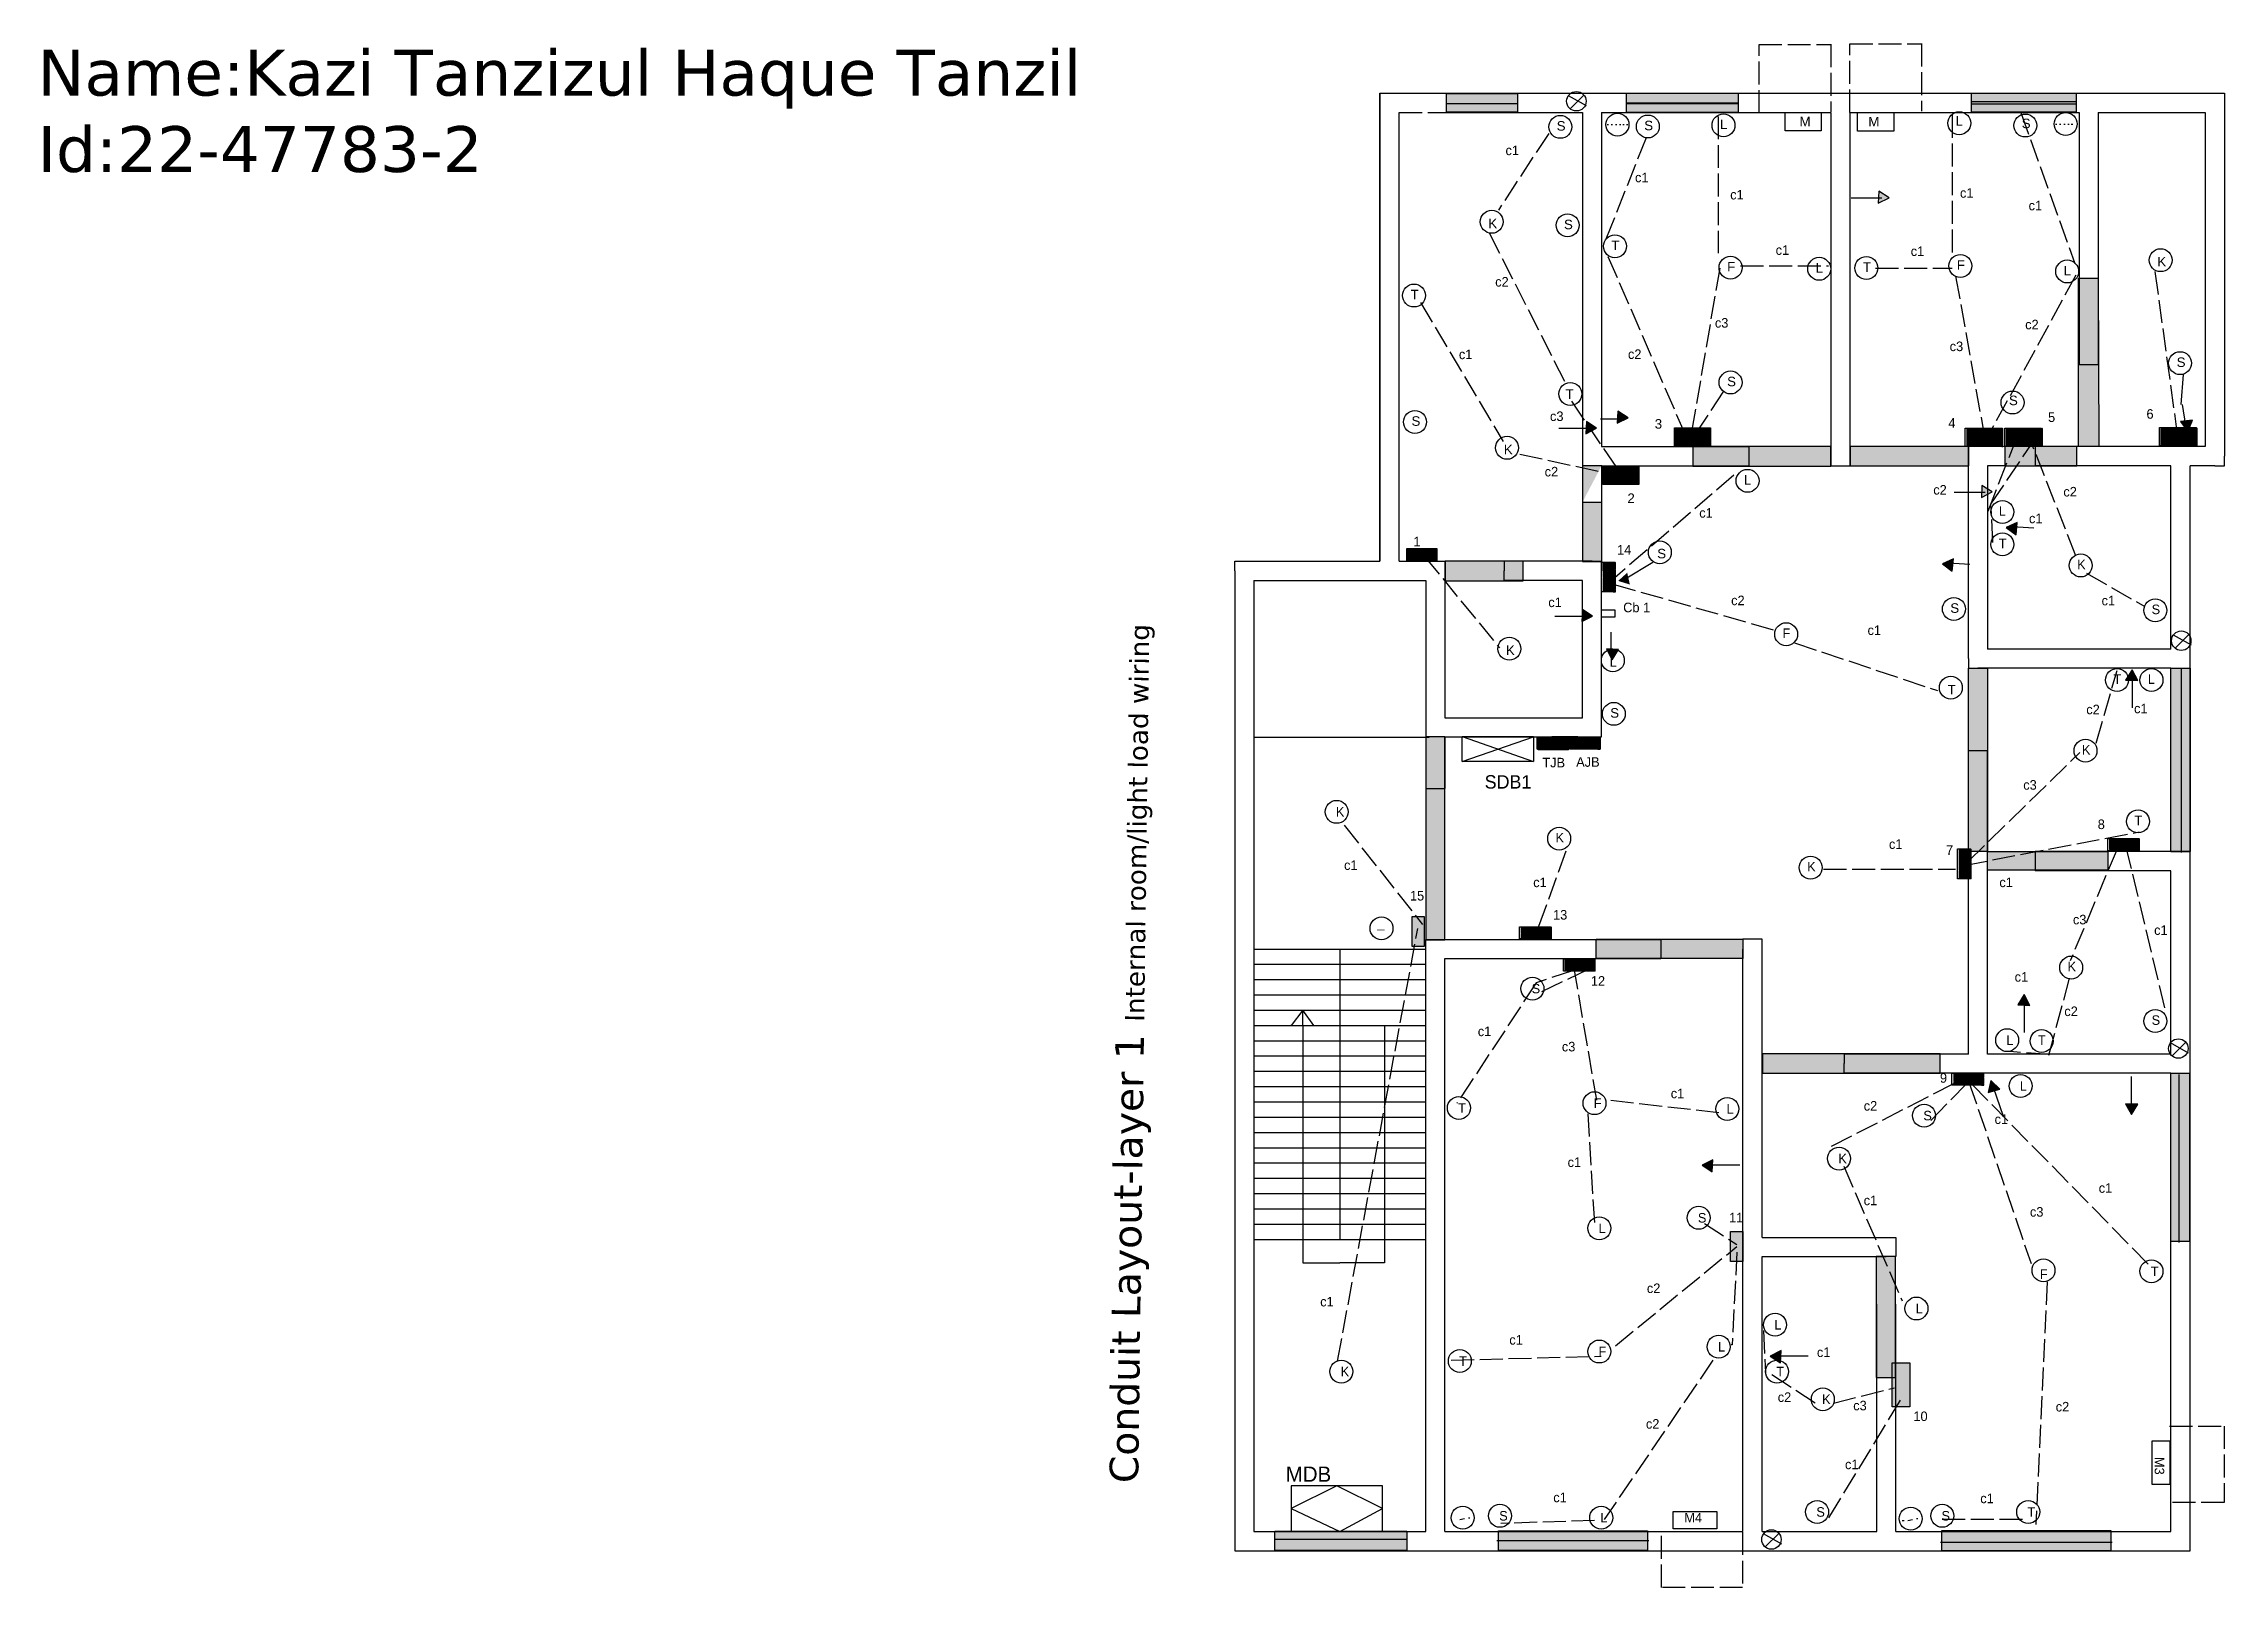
# Model space of a CAD drawing. Header units: inches. Extents: x -18 to 3128, y -1235 to 849.
# Drawn here: x -18 to 1123, y 10 to 818 of the extents above; entities that cross this region are included whole.
import ezdxf

# ---------------------------------------------------------------- set-up
doc = ezdxf.new("R2010")
doc.units = ezdxf.units.IN
doc.linetypes.add('ACAD_ISO02W100', pattern=[15, 12, -3])
doc.linetypes.add('ACAD_ISO03W100', pattern=[30, 12, -18])
pattern_1 = [(45, (-627.19141, -140.58257), (-0.088388348, 0.088388348), [])]

msp = doc.modelspace()

# ---------------------------------------------------------------- texts
at = {"attachment_point": 1}
for s, insert, char_height, width in [('\\pt1584;{\\fVerdana|b0|i0|c0|p34;\\C3;Name:Kazi Tanzizul Haque Tanzil\\PId:22-47783-2}', (-21.2, 814.9), 24, 551.684), ('{\\fArial|b0|i0|c0|p34;S}', (774, 777.5), 5, 5.538), ('{\\fArial|b0|i0|c0|p34;S}', (819.8, 777.7), 5, 5.538), ('{\\fArial|b0|i0|c0|p34;L}', (859.4, 778.3), 5, 5.538), ('L', (982.8, 780.1), 5, 5.538), ('{\\fArial|b0|i0|c0|p34;S}', (1017.4, 778.8), 5, 5.538), ('{\\fArial|b0|i0|c0|p34;K}', (738.2, 726.4), 5, 5.155), ('{\\fArial|b0|i0|c0|p34;S}', (777.8, 725.9), 5, 5.538), ('{\\fArial|b0|i0|c0|p34;T}', (802.6, 715), 5, 5.538), ('{\\fArial|b0|i0|c0|p34;F}', (863.2, 703.8), 5, 5.538), ('{\\fArial|b0|i0|c0|p34;L}', (909.5, 703.2), 5, 5.538), ('{\\fArial|b0|i0|c0|p34;T}', (934.3, 703.6), 5, 5.538), ('{\\fArial|b0|i0|c0|p34;F}', (983.4, 704.7), 5, 5.538), ('{\\fArial|b0|i0|c0|p34;L}', (1039.3, 701.7), 5, 5.538), ('{\\fArial|b0|i0|c0|p34;K}', (1088.4, 706.4), 5, 5.155), ('{\\fArial|b0|i0|c0|p34;T}', (697.5, 689.2), 5, 5.538), ('{\\fArial|b0|i0|c0|p34;S}', (1098.5, 653.8), 5, 5.538), ('{\\fArial|b0|i0|c0|p34;S}', (863.2, 643.7), 5, 5.538), ('{\\fArial|b0|i0|c0|p34;T}', (778.6, 637.1), 5, 5.538), ('{\\fArial|b0|i0|c0|p34;S}', (1010.7, 633.8), 5, 5.538), ('{\\fArial|b0|i0|c0|p34;S}', (698, 623), 5, 5.538), ('{\\fArial|b0|i0|c0|p34;K}', (746.3, 608.1), 5, 5.155), ('L', (872, 592.2), 5, 5.538), ('L', (1005.4, 575.9), 5, 5.538), ('{\\fArial|b0|i0|c0|p34;S}', (826.6, 553.6), 5, 5.538), ('T', (1005.4, 558.9), 5, 5.538), ('K', (1046.4, 547.9), 5, 5.538), ('{\\fArial|b0|i0|c0|p34;S}', (980, 525.1), 5, 5.538), ('S', (1085.4, 524.4), 5, 5.538), ('{\\fArial|b0|i0|c0|p34;K}', (747.4, 503), 5, 5.155), ('F', (892.2, 511.9), 5, 5.538), ('L', (801.7, 496.9), 5, 5.155), ('T', (978.7, 482.4), 5, 5.538), ('T', (1065.4, 487.9), 5, 5.538), ('L', (1083.4, 487.9), 5, 5.538), ('{\\fArial|b0|i0|c0|p34;S}', (802, 470.2), 5, 5.538), ('K', (1048.9, 450.9), 5, 5.538), ('K', (658.4, 418.4), 5, 5.538), ('T', (1076.4, 413.9), 5, 5.538), ('K', (773.4, 404.9), 5, 5.538), ('K', (905.1, 389.7), 5, 5.538), ('_', (680.1, 360.3), 5, 5.538), ('K', (1041.4, 337.4), 5, 5.538), ('S', (760.9, 325.9), 5, 5.538), ('S', (1085.4, 309.4), 5, 5.538), ('L', (1009.4, 298.9), 5, 5.538), ('T', (1025.9, 298.9), 5, 5.538), ('L', (1016.4, 274.9), 5, 5.538), ('T', (722.4, 263.4), 5, 5.538), ('F', (793.4, 265.9), 5, 5.538), ('L', (862.9, 262.9), 5, 5.538), ('S', (965.9, 259.4), 5, 5.538), ('K', (921.4, 236.9), 5, 5.538), ('S', (847.9, 205.9), 5, 5.538), ('L', (795.9, 200.4), 5, 5.538), ('F', (1026.9, 176.4), 5, 5.538), ('T', (1084.9, 177.9), 5, 5.538), ('L', (887.9, 149.9), 5, 5.538), ('L', (961.9, 158.4), 5, 5.538), ('L', (858.4, 138.4), 5, 5.538), ('T', (722.9, 130.9), 5, 5.538), ('F', (795.9, 135.9), 5, 5.538), ('K', (660.9, 125.4), 5, 5.538), ('T', (888.9, 125.4), 5, 5.538), ('K', (912.9, 110.9), 5, 5.538), ('S', (743.9, 49.9), 5, 5.538), ('L', (796.9, 48.9), 5, 5.538), ('S', (909.9, 51.9), 5, 5.538), ('S', (975.4, 49.9), 5, 5.538), ('T', (1020.4, 51.9), 5, 5.538)]:
    msp.add_mtext(s, dxfattribs=dict(at, insert=insert, char_height=char_height, width=width))
at = {"color": 101, "linetype": 'ACAD_ISO03W100', "char_height": 2, "width": 12.02, "attachment_point": 1}
for s, insert in [('{\\fArial|b0|i0|c0|p34;\\H2.5x;M}', (901.1, 779.8)), ('{\\fArial|b0|i0|c0|p34;\\H2.5x;M}', (937.1, 779.7)), ('{\\H2.5x;M4}', (840.8, 48.9))]:
    msp.add_mtext(s, dxfattribs=dict(at, insert=insert))
at = {"linetype": 'ACAD_ISO03W100', "char_height": 5, "attachment_point": 1}
for s, insert, width in [('c1', (747.2, 764.7), 5.853), ('c1', (815, 750.5), 5.853), ('c1', (985.1, 742.4), 5.853), ('c1', (864.8, 741.5), 5.853), ('c1', (1021, 735.8), 5.853), ('c1', (888.6, 712.5), 5.853), ('c1', (959.3, 711.9), 5.853), ('c2', (741.8, 695.9), 5.853), ('c3', (856.8, 674.4), 5.853), ('c2', (1019.2, 673.5), 5.853), ('c3', (979.7, 662.1), 5.853), ('c1', (722.8, 657.9), 5.853), ('c2', (811.3, 658), 5.853), ('c3', (770.5, 625.5), 5.853), ('{\\fArial|b0|i0|c0|p34;\\C1;3}', (825.3, 621.5), 10.486), ('{\\C1;4}', (979, 622), 10.486), ('{\\C1;5}', (1031.2, 625), 10.486), ('{\\C1;6}', (1082.7, 626.7), 10.486), ('c2', (767.7, 596.5), 5.853), ('{\\fArial|b0|i0|c0|p34;\\C1;2}', (811, 582.6), 10.486), ('c2', (971.1, 587), 5.853), ('c2', (1039.2, 586), 5.853), ('c1', (848.6, 574.9), 5.853), ('c1', (1021.2, 572), 5.853), ('{\\fArial|b0|i0|c0|p34;\\C1;1}', (698.9, 559.9), 10.486), ('{\\C1;14}', (805.6, 555.6), 10.486), ('c1', (769.6, 528.1), 5.853), ('{\\C4;Cb 1}', (808.8, 525.4), 22.495), ('c2', (865.3, 529.1), 5.853), ('c1', (1059.2, 529), 5.853), ('c1', (936.7, 513.5), 5.853), ('c2', (1051.2, 472), 5.853), ('c1', (1076.2, 472.5), 5.853), ('c3', (1018.2, 432.5), 5.853), ('{\\C1;8}', (1057.2, 411.9), 10.486), ('c1', (947.9, 401.5), 5.853), ('c1', (662.7, 390.5), 5.853), ('{\\C1;7}', (977.8, 398.4), 10.486), ('c1', (761.7, 381.5), 5.853), ('c1', (1005.7, 381.5), 5.853), ('{\\C1;15}', (697.2, 374.5), 10.486), ('{\\C1;13}', (772.1, 364.5), 10.486), ('c3', (1044.2, 362), 5.853), ('c1', (1086.7, 356.5), 5.853), ('c1', (1013.7, 332), 5.853), ('{\\C1;12}', (791.9, 329.9), 10.486), ('c2', (1039.7, 314), 5.853), ('c1', (732.7, 303.5), 5.853), ('c3', (776.7, 295.5), 5.853), ('{\\C1;9}', (974.6, 279.1), 10.486), ('c1', (833.7, 271), 5.853), ('c2', (934.7, 264.5), 5.853), ('c1', (1003.2, 257.5), 5.853), ('c1', (779.7, 235), 5.853), ('c1', (1057.7, 221.5), 5.853), ('{\\C1;11}', (864.2, 206), 10.486), ('c1', (934.7, 215), 5.853), ('c3', (1021.7, 209), 5.853), ('c1', (650.2, 162), 5.853), ('c2', (821.2, 169), 5.853), ('c1', (749.2, 142), 5.853), ('c1', (910.2, 135.5), 5.853), ('c2', (889.7, 112), 5.853), ('c3', (929.2, 107.6), 5.853), ('c2', (1035.2, 107), 5.853), ('c2', (820.7, 98), 5.853), ('{\\C1;10}', (960.7, 102), 10.486), ('c1', (924.9, 76.8), 5.853), ('c1', (772.2, 59.5), 5.853), ('c1', (995.7, 59), 5.853)]:
    msp.add_mtext(s, dxfattribs=dict(at, insert=insert, width=width))
at = {"insert": (539.9, 64.6), "char_height": 15, "width": 731.972, "attachment_point": 1, "rotation": 89.2488}
msp.add_mtext('{\\fVerdana|b0|i0|c0|p34;Conduit Layout-layer 1 \\H0.6667x;Internal room/light load wiring}', dxfattribs=at)
at = {"color": 55, "linetype": 'ACAD_ISO02W100', "attachment_point": 1}
for s, insert, char_height, width in [('{\\C1;SDB1}', (736.3, 435.1), 7, 20.506), ('TJB', (766.5, 444.2), 5, 7.249), ('{\\C4;AJB}', (784.2, 444.5), 5, 7.249), ('{\\C1;MDB}', (632.2, 73.2), 8, 20.506)]:
    msp.add_mtext(s, dxfattribs=dict(at, insert=insert, char_height=char_height, width=width))
at = {"color": 101, "linetype": 'ACAD_ISO03W100', "insert": (1092, 78.2), "char_height": 2, "width": 12.02, "attachment_point": 1, "rotation": 270}
msp.add_mtext('{\\H2.5x;M3}', dxfattribs=at)

# ---------------------------------------------------------------- hatches: boundary and pattern name
for color, points in [(103, [(716.3, 792), (753.5, 792), (753.5, 782.2), (716.3, 782.2)]), (55, [(989.5, 607.1), (927.6, 607.1), (927.6, 597.1), (989.5, 597.1)]), (103, [(1095.5, 491.1), (1105.5, 491.1), (1105.5, 395.1), (1095.5, 395.1)]), (103, [(1095.5, 279.1), (1105.2, 279.1), (1105.2, 191), (1095.5, 191)]), (55, [(951.4, 183.2), (941.3, 183.2), (941.3, 119.8), (951.4, 119.8)]), (103, [(626.5, 39.4), (695.6, 39.4), (695.6, 29.2), (626.5, 29.2)]), (103, [(743.5, 39.5), (821.5, 39.5), (821.5, 29.2), (743.5, 29.2)]), (103, [(1064.2, 39.6), (975.4, 39.6), (975.4, 29.2), (1064.2, 29.2)])]:
    msp.add_hatch(color=color).paths.add_polyline_path(points)
h = msp.add_hatch(color=103)
h.paths.add_polyline_path([(810.6, 792.1), (869, 792.1), (869, 782), (810.6, 782)])
edge = h.paths.add_edge_path()
edge.add_line((810.5, 787.1), (869, 787.1))
h = msp.add_hatch(color=103)
h.paths.add_polyline_path([(991.2, 792.1), (1045.9, 792.1), (1045.9, 782.2), (991.2, 782.2)])
edge = h.paths.add_edge_path(flags=17)
edge.add_line((991.2, 787.7), (1045.9, 787.7))
at = {"linetype": 'ACAD_ISO02W100'}
h = msp.add_hatch(color=7, dxfattribs=at)
h.paths.add_polyline_path([(942.3, 734.5), (948, 737.4), (942.6, 740.9)])
h.paths.add_polyline_path([(996.3, 580.4), (1001.9, 583.4), (996.6, 586.8)])
h = msp.add_hatch(color=55)
h.paths.add_polyline_path([(1047.1, 695.3), (1057.5, 695.3), (1057.8, 607.2), (1047.1, 607.1)])
edge = h.paths.add_edge_path(flags=16)
edge.add_line((1047.5, 650.1), (1057.5, 650.1))
h = msp.add_hatch(dxfattribs=at)
h.set_pattern_fill('ANSI31', color=252, style=0)
h.set_pattern_definition([(45, (-626.33352, -140.58257), (-0.088388348, 0.088388348), [])])
h.paths.add_polyline_path([(988.6, 616.8), (1007.5, 616.8), (1007.5, 607.1), (988.6, 607.1)])
h.paths.add_polyline_path([(1009.3, 616.8), (1028.2, 616.8), (1028.2, 607.1), (1009.3, 607.1)])
h.paths.add_polyline_path([(1090.3, 617.1), (1109.2, 617.1), (1109.2, 607.5), (1090.3, 607.5)])
h.paths.add_polyline_path([(764.6, 455.1), (780.3, 455.1), (780.3, 448.8), (764.6, 448.8)])
h.paths.add_polyline_path([(804.7, 546.7), (804.7, 531), (798.4, 531), (798.4, 546.7)])
h.paths.add_polyline_path([(990.9, 396.6), (990.9, 380.8), (984.6, 380.8), (984.6, 396.6)])
h.paths.add_polyline_path([(1063.3, 401.9), (1079.1, 401.9), (1079.1, 395.5), (1063.3, 395.5)])
h.paths.add_polyline_path([(981.8, 279.1), (997.5, 279.1), (997.5, 272.8), (981.8, 272.8)])
h.paths.add_polyline_path([(778.3, 338.9), (794.1, 338.9), (794.1, 332.5), (778.3, 332.5)])
h.paths.add_polyline_path([(755.4, 355.8), (771.2, 355.8), (771.2, 349.4), (755.4, 349.4)])
at = {"linetype": 'ByBlock'}
for points in [[(789.3, 613.8), (794.9, 616.8), (789.6, 620.2)], [(805.7, 619.3), (811.4, 622.2), (806, 625.7)], [(1100.5, 620.2), (1104.3, 615.1), (1106.8, 621)], [(1015.1, 567.3), (1009.3, 564.7), (1014.5, 560.9)], [(981.7, 548.3), (975.9, 545.7), (981, 541.9)], [(800, 501.2), (803, 495.5), (806.4, 500.9)]]:
    msp.add_hatch(color=7, dxfattribs=at).paths.add_polyline_path(points)
at = {"linetype": 'ACAD_ISO02W100'}
h = msp.add_hatch(dxfattribs=at)
h.set_pattern_fill('ANSI31', color=252, style=0)
h.set_pattern_definition(pattern_1)
h.paths.add_polyline_path([(835.6, 617), (854.5, 617), (854.5, 607.3), (835.6, 607.3)])
h = msp.add_hatch(color=55)
h.paths.add_polyline_path([(917.5, 607.1), (845.3, 607.1), (845.3, 596.9), (917.5, 596.9)])
edge = h.paths.add_edge_path(flags=16)
edge.add_line((874.5, 607.1), (874.5, 597.1))
h = msp.add_hatch(color=55)
h.paths.add_polyline_path([(1046.3, 607.2), (1008.5, 607.2), (1008.5, 597.1), (1046.3, 597.1)])
edge = h.paths.add_edge_path(flags=16)
edge.add_line((1024.5, 607.1), (1024.5, 597.1))
h = msp.add_hatch(color=55)
h.paths.add_polyline_path([(797.7, 597.1), (787.5, 597.1), (787.5, 547), (797.7, 547)])
edge = h.paths.add_edge_path()
edge.add_line((797.5, 597.1), (797.5, 578.1))
edge.add_line((787.5, 578.1), (797.5, 578.1))
h = msp.add_hatch(dxfattribs=at)
h.set_pattern_fill('ANSI31', color=252, style=0)
h.set_pattern_definition(pattern_1)
h.paths.add_polyline_path([(798.2, 596.9), (817, 596.9), (817, 587.3), (798.2, 587.3)])
h = msp.add_hatch(dxfattribs=at)
h.set_pattern_fill('ANSI31', color=252, style=0)
h.set_pattern_definition(pattern_1)
h.paths.add_polyline_path([(695.5, 553.7), (711.2, 553.7), (711.2, 547.3), (695.5, 547.3)])
h.paths.add_polyline_path([(697.7, 561.1), (702, 561.1), (702, 553.6), (697.7, 553.6)], flags=9)
h = msp.add_hatch(color=55)
h.paths.add_polyline_path([(756.5, 547.1), (715.6, 547.1), (715.6, 536.9), (756.5, 536.9)])
edge = h.paths.add_edge_path(flags=16)
edge.add_line((746.5, 537.1), (746.5, 542.1))
edge.add_line((746.5, 547.1), (746.5, 542.1))
for color, points in [(7, [(810.9, 541.1), (806.2, 536.8), (812.3, 534.9)]), (7, [(787.2, 515.5), (792.8, 518.4), (787.5, 521.9)]), (7, [(1078.2, 484.6), (1075.2, 490.3), (1071.8, 484.9)]), (57, [(764.3, 454.8), (780.1, 454.8), (780.1, 448.4), (764.3, 448.4)]), (252, [(704.7, 361.2), (704.7, 345.4), (698.3, 345.4), (698.3, 361.2)]), (7, [(1021.7, 314.6), (1018.7, 320.3), (1015.3, 314.9)]), (7, [(1005.9, 270.8), (1001.3, 275.2), (999.8, 269)]), (7, [(1071.8, 263.1), (1074.8, 257.4), (1078.2, 262.8)]), (7, [(855.7, 233.8), (850.1, 230.9), (855.4, 227.5)]), (7, [(891.5, 133.9), (885.8, 131), (891.2, 127.5)])]:
    msp.add_hatch(color=color, dxfattribs=at).paths.add_polyline_path(points)
h = msp.add_hatch(color=55)
h.paths.add_polyline_path([(989.5, 491.1), (999.5, 491.1), (999.5, 395.1), (989.5, 395.1)])
edge = h.paths.add_edge_path(flags=17)
edge.add_line((989.5, 448.1), (999.5, 448.1))
h = msp.add_hatch(color=55)
h.paths.add_polyline_path([(715.5, 455.1), (705.5, 455.1), (705.5, 348.9), (715.5, 348.9)])
edge = h.paths.add_edge_path()
edge.add_line((705.5, 428.1), (715.5, 428.1))
h = msp.add_hatch(dxfattribs=at)
h.set_pattern_fill('ANSI31', color=141, style=0)
h.set_pattern_definition(pattern_1)
h.paths.add_polyline_path([(781, 455.1), (796.7, 455.1), (796.7, 448.7), (781, 448.7)])
h = msp.add_hatch(color=55)
h.paths.add_polyline_path([(999.5, 395.1), (1062.5, 395.1), (1062.5, 385.3), (999.5, 385.3)])
edge = h.paths.add_edge_path()
edge.add_line((1024.5, 395.1), (1024.5, 385.1))
h = msp.add_hatch(color=55)
h.paths.add_polyline_path([(794.6, 349.2), (871.5, 349.2), (871.5, 339.1), (794.6, 339.1)])
edge = h.paths.add_edge_path(flags=16)
edge.add_line((828.5, 349.1), (828.5, 339.1))
h = msp.add_hatch(color=55)
h.paths.add_polyline_path([(974.7, 289.2), (881.7, 289.2), (881.7, 279.1), (974.7, 279.1)])
edge = h.paths.add_edge_path()
edge.add_line((924.5, 279.1), (924.5, 284.1))
edge.add_line((924.5, 289.1), (924.5, 284.1))
h = msp.add_hatch(color=252, dxfattribs=at)
h.paths.add_polyline_path([(958.9, 127.4), (958.9, 104.4), (949.6, 104.4), (949.6, 127.4)])
h.paths.add_polyline_path([(871.4, 196.3), (871.4, 180.5), (865, 180.5), (865, 196.3)])

# ---------------------------------------------------------------- linework, layer by layer
for p, q in [((879.9, 781.7), (879.9, 817.6)), ((879.9, 817.6), (917.4, 817.6)), ((917.4, 817.6), (917.4, 817.8)), ((917.4, 817.8), (917.4, 782.4)), ((927.5, 782), (927.5, 817.9)), ((927.5, 817.9), (965, 817.9)), ((965, 817.9), (965, 818.1)), ((965, 818.1), (965, 782.7)), ((691.5, 782.1), (710.5, 782.1)), ((858.6, 780), (858.6, 708.3)), ((981, 780.8), (981, 708.3)), ((1017, 782), (1045.2, 702.9)), ((769.8, 771.1), (743.5, 730.9)), ((820.8, 768.7), (798.9, 713.6)), ((738.6, 719), (778.3, 640.9)), ((800.8, 706.7), (841.5, 612.8)), ((859.3, 700.6), (843.9, 610.6)), ((870.2, 701.7), (916.3, 701.7)), ((940.9, 700.5), (981, 700.5)), ((982.8, 696.3), (997.8, 613)), ((1045.8, 696.9), (999, 611.2)), ((1087.1, 698.7), (1098.5, 616)), ((702.7, 682.5), (746, 609.8)), ((861.3, 636.1), (845.4, 612)), ((999.8, 573.4), (1014.3, 610.4)), ((754.7, 603.2), (807, 591.8)), ((866.7, 592.2), (801.8, 536.2)), ((807, 591.8), (807, 591.8)), ((704.8, 549.6), (744.1, 501.7)), ((803.6, 535.1), (889.3, 510.7)), ((898.4, 504.4), (973.3, 479.4)), ((778.8, 395.4), (763.3, 352.4)), ((913.7, 385.9), (982.8, 385.9))]:
    msp.add_line(p, q, dxfattribs=at)
for p, q in [((681.5, 787.1), (681.5, 792.1)), ((681.5, 792.1), (686.5, 792.1)), ((681.5, 792.1), (681.5, 547.1)), ((686.5, 792.1), (710.5, 792.1)), ((710.5, 792.1), (792.5, 792.1)), ((780, 791), (789.5, 785.7)), ((781.1, 784), (788.1, 791)), ((792.5, 792.1), (922.5, 792.1)), ((922.5, 792.1), (1052.5, 792.1)), ((1052.5, 792.1), (1118.5, 792.1)), ((1118.5, 792.1), (1123.5, 792.1)), ((1123.5, 792.1), (1123.5, 787.1)), ((681.5, 547.1), (681.5, 787.1)), ((681.5, 787.1), (681.5, 547.1)), ((691.5, 547.1), (691.5, 782.1)), ((698.5, 782.1), (701, 782.1)), ((701, 782.1), (701, 782.1)), ((701, 782.1), (702.6, 782.1)), ((710.5, 782.1), (787.5, 782.1)), ((787.5, 782.1), (787.5, 602.1)), ((797.5, 782.1), (917.5, 782.1)), ((797.5, 782.1), (797.5, 607.1)), ((917.5, 782.1), (917.5, 602.1)), ((927.5, 782.1), (1047.5, 782.1)), ((927.5, 782.1), (927.5, 602.1)), ((1047.5, 782.1), (1047.5, 650.1)), ((1057.5, 782.1), (1113.5, 782.1)), ((1057.5, 782.1), (1057.5, 650.1)), ((1113.5, 782.1), (1113.5, 607.1)), ((1123.5, 787.1), (1123.5, 602.1)), ((1047.5, 650.1), (1057.5, 650.1)), ((1100.9, 629.2), (1102.1, 644.8)), ((797.5, 607.1), (874.5, 607.1)), ((874.5, 607.1), (874.5, 597.1)), ((1008.7, 607.1), (989.5, 607.1)), ((989.5, 607.1), (989.5, 597.1)), ((1008.7, 597.1), (1008.7, 607.1)), ((1100.5, 607.1), (1024.5, 607.1)), ((1024.5, 607.1), (1024.5, 597.1)), ((1113.5, 607.1), (1100.5, 607.1)), ((787.5, 602.1), (787.5, 578.1)), ((797.5, 597.1), (797.5, 578.1)), ((797.5, 597.1), (874.5, 597.1)), ((917.5, 602.1), (917.5, 597.1)), ((917.5, 597.1), (927.6, 597.1)), ((927.5, 602.1), (927.5, 597.1)), ((989.5, 496.1), (989.5, 597.1)), ((1008.7, 597.1), (999.5, 597.1)), ((999.5, 597.1), (999.5, 501.1)), ((1095.5, 597.1), (1024.5, 597.1)), ((1095.5, 501.1), (1095.5, 597.1)), ((1105.5, 496.1), (1105.5, 597.1)), ((1118.5, 597.1), (1105.5, 597.1)), ((1118.5, 597.1), (1123.5, 597.1)), ((1123.5, 597.1), (1123.5, 602.1)), ((787.5, 578.1), (797.5, 578.1)), ((605.5, 542.1), (605.5, 547.1)), ((605.5, 547.1), (610.5, 547.1)), ((605.5, 542.1), (605.5, 460.1)), ((610.5, 547.1), (681.5, 547.1)), ((615.5, 537.1), (615.5, 460.1)), ((615.5, 537.1), (686.5, 537.1)), ((686.5, 537.1), (705.5, 537.1)), ((691.5, 547.1), (710.5, 547.1)), ((705.5, 537.1), (705.5, 460.1)), ((710.5, 547.1), (715.5, 547.1)), ((715.5, 547.1), (715.5, 542.1)), ((715.5, 542.1), (715.5, 465.1)), ((792.5, 547.1), (746.5, 547.1)), ((746.5, 547.1), (746.5, 542.1)), ((746.5, 537.1), (746.5, 542.1)), ((787.5, 537.1), (746.5, 537.1)), ((787.5, 465.1), (787.5, 537.1)), ((792.5, 547.1), (797.5, 547.1)), ((797.5, 547.1), (797.5, 542.1)), ((797.5, 460.1), (797.5, 542.1)), ((1096.6, 508.6), (1106.1, 503.3)), ((1097.7, 501.6), (1104.7, 508.6)), ((989.5, 496.1), (989.5, 491.1)), ((989.5, 491.1), (994.5, 491.1)), ((1095.5, 491.1), (994.5, 491.1)), ((1095.5, 501.1), (999.5, 501.1)), ((1095.5, 395.1), (1095.5, 491.1)), ((1095.5, 491.1), (1105.5, 491.1)), ((1105.5, 390.1), (1105.5, 496.1)), ((605.5, 460.1), (605.5, 344.1)), ((615.5, 460.1), (615.5, 344.1)), ((705.5, 460.1), (705.5, 428.1)), ((715.5, 465.1), (787.5, 465.1)), ((797.5, 455.1), (797.5, 460.1)), ((715.5, 455.1), (715.5, 428.1)), ((715.5, 455.1), (792.5, 455.1)), ((724.5, 455.3), (761.9, 442.3)), ((724.5, 442.3), (761.9, 455.1)), ((792.5, 455.1), (797.5, 455.1)), ((989.5, 289.1), (989.5, 448.1)), ((989.5, 448.1), (999.5, 448.1)), ((999.5, 289.1), (999.5, 448.1)), ((705.5, 428.1), (715.5, 428.1)), ((1095.5, 395.1), (1024.5, 395.1)), ((1024.5, 395.1), (1024.5, 385.1)), ((1095.5, 395.1), (1105.5, 395.1)), ((1105.5, 284.1), (1105.5, 390.1)), ((1095.5, 385.1), (1024.5, 385.1)), ((1095.5, 289.1), (1095.5, 385.1)), ((605.5, 344.1), (605.5, 34.1)), ((615.5, 344.1), (615.5, 39.1)), ((615.5, 344.1), (705.5, 344.1)), ((660.5, 344.1), (660.5, 192.1)), ((705.5, 344.1), (705.5, 349.1)), ((705.5, 349.1), (710.5, 349.1)), ((705.5, 39.1), (705.5, 344.1)), ((710.5, 349.1), (828.5, 349.1)), ((828.5, 349.1), (828.5, 339.1)), ((881.5, 349.2), (871.5, 349.2)), ((871.5, 188.1), (871.5, 344.1)), ((881.5, 344.1), (881.5, 349.2)), ((881.5, 193.1), (881.5, 344.1)), ((615.5, 336.1), (705.5, 336.1)), ((715.5, 39.1), (715.5, 339.1)), ((715.5, 339.1), (828.5, 339.1)), ((615.5, 328.1), (705.5, 328.1)), ((615.5, 320.1), (705.5, 320.1)), ((615.5, 312.1), (705.5, 312.1)), ((641.1, 312.1), (635.1, 304.1)), ((641.1, 304.1), (641.1, 312.1)), ((646.8, 304.1), (641.1, 312.1)), ((615.5, 304.1), (705.5, 304.1)), ((634.8, 304.5), (634.8, 304.5)), ((641.1, 304.1), (641.1, 179.9)), ((641.1, 304.1), (646.8, 304.1)), ((683.9, 304.1), (683.9, 179.9)), ((615.5, 296.1), (705.5, 296.1)), ((615.5, 288.1), (705.5, 288.1)), ((989.5, 289.1), (924.5, 289.1)), ((924.5, 289.1), (924.5, 284.1)), ((1095.5, 289.1), (999.5, 289.1)), ((1095.1, 295.1), (1104.6, 289.8)), ((1096.2, 288.1), (1103.2, 295.1)), ((615.5, 280.1), (705.5, 280.1)), ((924.5, 279.1), (924.5, 284.1)), ((994.5, 279.1), (924.5, 279.1)), ((1095.5, 279.1), (994.5, 279.1)), ((1095.5, 188.1), (1095.5, 279.1)), ((1105.5, 188.1), (1105.5, 284.1)), ((615.5, 272.1), (705.5, 272.1)), ((615.5, 264.1), (705.5, 264.1)), ((615.5, 256.1), (705.5, 256.1)), ((615.5, 248.1), (705.5, 248.1)), ((615.5, 240.1), (705.5, 240.1)), ((615.5, 232.1), (705.5, 232.1)), ((615.5, 224.1), (705.5, 224.1)), ((615.5, 216.1), (705.5, 216.1)), ((615.5, 208.1), (705.5, 208.1)), ((615.5, 200.1), (705.5, 200.1)), ((615.5, 192.1), (705.5, 192.1)), ((871.5, 39.1), (871.5, 188.1)), ((881.5, 193.1), (946.5, 193.1)), ((881.5, 39.1), (881.5, 183.1)), ((881.5, 183.1), (946.5, 183.1)), ((946.5, 193.1), (951.5, 193.1)), ((951.5, 183.1), (946.5, 183.1)), ((951.5, 193.1), (951.5, 183.1)), ((1095.5, 39.1), (1095.5, 188.1)), ((1105.5, 34.1), (1105.5, 188.1)), ((641.1, 179.9), (660.5, 179.9)), ((683.9, 179.9), (660.5, 179.9)), ((941.5, 39.1), (941.5, 158.1)), ((951.5, 39.1), (951.5, 158.1)), ((682.8, 63.1), (635, 63.1)), ((635, 63.1), (635, 39.4)), ((658.9, 63.1), (635, 51.3)), ((682.8, 51.3), (658.9, 63.1)), ((682.8, 39.4), (682.8, 63.1)), ((635, 51.3), (660.5, 39.1)), ((660.5, 39.1), (682.8, 51.3)), ((615.5, 39.1), (705.5, 39.1)), ((635, 39.4), (682.2, 39.4)), ((715.5, 39.1), (871.5, 39.1)), ((881.5, 39.1), (941.5, 39.1)), ((882.1, 38.1), (891.6, 32.8)), ((883.2, 31.1), (890.2, 38.1)), ((951.5, 39.1), (1095.5, 39.1)), ((605.5, 34.1), (605.5, 29.1)), ((605.5, 29.1), (610.5, 29.1)), ((610.5, 29.1), (710.5, 29.1)), ((710.5, 29.1), (876.5, 29.1)), ((876.5, 29.1), (946.5, 29.1)), ((946.5, 29.1), (1100.5, 29.1)), ((1100.5, 29.1), (1105.5, 29.1)), ((1105.5, 29.1), (1105.5, 34.1))]:
    msp.add_line(p, q)
at = {"color": 0}
for p, q in [((991.2, 787.7), (1045.9, 787.7)), ((810.5, 787.1), (869, 787.1)), ((707.3, 454.9), (615.3, 454.9))]:
    msp.add_line(p, q, dxfattribs=at)
at = {"color": 250}
for p, q in [((716.2, 786.8), (753.2, 786.8)), ((810.7, 786.8), (869.2, 786.8)), ((991, 786.6), (1046.1, 786.6)), ((1100.9, 490.9), (1100.9, 394.7)), ((1099.7, 278.5), (1099.7, 190.5)), ((626.5, 35.2), (695.6, 35.2)), ((742.6, 34.4), (822.3, 34.4)), ((974.9, 33.6), (1064.8, 33.6))]:
    msp.add_line(p, q, dxfattribs=at)
at = {"linetype": 'ACAD_ISO03W100'}
for p, q in [((800.4, 775.7), (801.1, 775.7)), ((802.5, 775.7), (803.2, 775.7)), ((804.8, 775.7), (805.5, 775.7)), ((806.8, 775.7), (807.6, 775.7)), ((808.7, 775.7), (809.4, 775.7)), ((810.5, 775.7), (811.2, 775.7)), ((1035, 775.9), (1035.7, 775.9)), ((1037.1, 775.9), (1037.8, 775.9)), ((1039.4, 775.9), (1040.1, 775.9)), ((1041.5, 775.9), (1042.2, 775.9)), ((1043.3, 775.9), (1044.1, 775.9)), ((727.8, 46.4), (728.5, 46.4)), ((962.3, 45.9), (963, 45.9))]:
    msp.add_line(p, q, dxfattribs=at)
at = {"linetype": 'ByBlock'}
for p, q in [((928.1, 737.4), (944.2, 737.4)), ((1101.3, 629.2), (1103.2, 618.1)), ((775.1, 616.7), (791.2, 616.7)), ((797, 621.6), (808.2, 621.6)), ((982.1, 583.3), (998.2, 583.3)), ((1023.7, 564.4), (1012.5, 565.1)), ((824.3, 546.4), (809.8, 537.8)), ((990.2, 545.4), (979, 546.1)), ((773, 518.4), (789.1, 518.4)), ((802.3, 509.9), (802.3, 498.7)), ((1075.3, 470.4), (1075.3, 486.5)), ((1018.8, 300.4), (1018.8, 316.5)), ((1074.7, 277.3), (1074.7, 261.2)), ((1007.8, 256.4), (1002.6, 271.6)), ((869.9, 230.9), (853.8, 230.9)), ((905.7, 131), (889.6, 131))]:
    msp.add_line(p, q, dxfattribs=at)
at = {"color": 9, "linetype": 'ACAD_ISO02W100'}
msp.add_line((781.7, 630.9), (807.6, 592.6), dxfattribs=at)
at = {"color": 0, "linetype": 'ACAD_ISO02W100'}
for p, q in [((1001.3, 576.9), (1024.8, 611.9)), ((1045.8, 549.9), (1020.8, 613.4)), ((1002.3, 556.9), (1001.3, 576.9)), ((1051.3, 540.9), (1081.8, 523.4)), ((1056.3, 451.9), (1067.3, 489.9)), ((989.3, 389.9), (1047.8, 446.9)), ((662.8, 408.9), (703.8, 356.9)), ((987.3, 387.9), (1078.8, 405.4)), ((1067.3, 396.4), (1042.8, 337.9)), ((1071.8, 397.9), (1092.8, 310.4)), ((659.3, 128.4), (701.3, 354.9)), ((782.8, 332.9), (763.3, 326.4)), ((766.3, 321.9), (792.3, 334.4)), ((782.8, 334.9), (794.8, 264.9)), ((763.3, 326.4), (721.8, 263.4)), ((1042.3, 328.9), (1031.3, 287.9)), ((1031.8, 288.9), (1011.3, 290.4)), ((917.8, 240.9), (984.3, 274.9)), ((969.8, 254.4), (989.8, 274.9)), ((989.8, 274.4), (1022.3, 179.4)), ((802.3, 264.9), (860.3, 258.4)), ((991.3, 273.4), (1084.3, 178.4)), ((790.3, 257.9), (793.8, 199.4)), ((924.3, 230.4), (954.8, 159.9)), ((851.3, 200.4), (868.3, 189.4)), ((804.8, 136.4), (868.3, 188.4)), ((868.3, 185.4), (865.8, 136.9)), ((1030.8, 169.9), (1024.8, 42.9)), ((882.3, 144.4), (883.3, 122.4)), ((718.8, 128.9), (797.3, 130.9)), ((855.8, 128.9), (798.8, 45.4)), ((865.8, 136.9), (865.3, 136.9)), ((909.3, 106.4), (886.3, 121.4)), ((918.8, 106.4), (950.8, 114.4)), ((953.8, 107.9), (914.8, 43.9)), ((1094.8, 94.4), (1123.3, 94.4)), ((1123.3, 94.4), (1123.3, 54.4)), ((723.3, 45.4), (725.8, 45.9)), ((1123.3, 54.4), (1094.8, 54.4)), ((793.8, 44.9), (744.8, 43.4)), ((828.8, 9.9), (828.8, 38.9)), ((871.3, 38.9), (871.3, 9.9)), ((954.8, 44.9), (955.8, 44.9)), ((957.8, 44.9), (960.3, 45.4)), ((1017.8, 45.4), (973.8, 45.4)), ((871.3, 9.9), (828.8, 9.9))]:
    msp.add_line(p, q, dxfattribs=at)
at = {"color": 0}
for points in [[(716.3, 792), (753.5, 792), (753.5, 782.2), (716.3, 782.2)], [(810.6, 792.1), (869, 792.1), (869, 782), (810.6, 782)], [(991.2, 792.1), (1045.9, 792.1), (1045.9, 782.2), (991.2, 782.2)]]:
    msp.add_lwpolyline(points, close=True, dxfattribs=at)
for points in [[(893.6, 782.1), (912.4, 782.1), (912.4, 772.5), (893.6, 772.5)], [(931.5, 782), (950.4, 782), (950.4, 772.3), (931.5, 772.3)], [(1047.1, 695.3), (1057.5, 695.3), (1057.8, 607.2), (1047.1, 607.1)], [(835.6, 617), (854.5, 617), (854.5, 607.3), (835.6, 607.3)], [(987.8, 616.8), (1006.6, 616.8), (1006.6, 607.1), (987.8, 607.1)], [(1008.5, 616.8), (1027.3, 616.8), (1027.3, 607.1), (1008.5, 607.1)], [(1089.5, 617.1), (1108.3, 617.1), (1108.3, 607.5), (1089.5, 607.5)], [(917.5, 607.1), (845.3, 607.1), (845.3, 596.9), (917.5, 596.9)], [(989.5, 607.1), (927.6, 607.1), (927.6, 597.1), (989.5, 597.1)], [(1046.3, 607.2), (1008.5, 607.2), (1008.5, 597.1), (1046.3, 597.1)], [(797.7, 597.1), (787.5, 597.1), (787.5, 547), (797.7, 547)], [(695.5, 553.7), (711.2, 553.7), (711.2, 547.3), (695.5, 547.3)], [(756.5, 547.1), (715.6, 547.1), (715.6, 536.9), (756.5, 536.9)], [(803.9, 546.7), (803.9, 531), (797.5, 531), (797.5, 546.7)], [(797.5, 521.7), (804.5, 521.7), (804.5, 517.9), (797.5, 517.9)], [(989.5, 491.1), (999.5, 491.1), (999.5, 395.1), (989.5, 395.1)], [(1095.5, 491.1), (1105.5, 491.1), (1105.5, 395.1), (1095.5, 395.1)], [(715.5, 455.1), (705.5, 455.1), (705.5, 348.9), (715.5, 348.9)], [(724.5, 455.3), (761.9, 455.3), (761.9, 442.3), (724.5, 442.3)], [(763.7, 455.1), (779.5, 455.1), (779.5, 448.8), (763.7, 448.8)], [(764.3, 454.8), (780.1, 454.8), (780.1, 448.4), (764.3, 448.4)], [(771.4, 455.1), (785, 455.1), (785, 455.1), (771.4, 455.1)], [(781, 455.1), (796.7, 455.1), (796.7, 448.7), (781, 448.7)], [(1062.5, 401.9), (1078.2, 401.9), (1078.2, 395.5), (1062.5, 395.5)], [(990.1, 396.6), (990.1, 380.8), (983.7, 380.8), (983.7, 396.6)], [(999.5, 395.1), (1062.5, 395.1), (1062.5, 385.3), (999.5, 385.3)], [(704.7, 361.2), (704.7, 345.4), (698.3, 345.4), (698.3, 361.2)], [(754.5, 355.8), (770.3, 355.8), (770.3, 349.4), (754.5, 349.4)], [(794.6, 349.2), (871.5, 349.2), (871.5, 339.1), (794.6, 339.1)], [(777.5, 338.9), (793.2, 338.9), (793.2, 332.5), (777.5, 332.5)], [(974.7, 289.2), (881.7, 289.2), (881.7, 279.1), (974.7, 279.1)], [(980.9, 279.1), (996.7, 279.1), (996.7, 272.8), (980.9, 272.8)], [(1095.5, 279.1), (1105.2, 279.1), (1105.2, 191), (1095.5, 191)], [(871.4, 196.3), (871.4, 180.5), (865, 180.5), (865, 196.3)], [(951.4, 183.2), (941.3, 183.2), (941.3, 119.8), (951.4, 119.8)], [(958.9, 127.4), (958.9, 104.4), (949.6, 104.4), (949.6, 127.4)], [(1094.9, 86.7), (1094.9, 63.7), (1085.6, 63.7), (1085.6, 86.7)], [(857.9, 40.5), (834.9, 40.5), (834.9, 49.7), (857.9, 49.7)], [(626.5, 39.4), (695.6, 39.4), (695.6, 29.2), (626.5, 29.2)], [(743.5, 39.5), (821.5, 39.5), (821.5, 29.2), (743.5, 29.2)], [(1064.2, 39.6), (975.4, 39.6), (975.4, 29.2), (1064.2, 29.2)]]:
    msp.add_lwpolyline(points, close=True)
at = {"linetype": 'ByBlock'}
for points in [[(942.3, 734.5), (948, 737.4), (942.6, 740.9)], [(789.3, 613.8), (794.9, 616.8), (789.6, 620.2)], [(805.7, 619.3), (811.4, 622.2), (806, 625.7)], [(1100.5, 620.2), (1104.3, 615.1), (1106.8, 621)], [(996.3, 580.4), (1001.9, 583.4), (996.6, 586.8)], [(1015.1, 567.3), (1009.3, 564.7), (1014.5, 560.9)], [(981.7, 548.3), (975.9, 545.7), (981, 541.9)], [(787.2, 515.5), (792.8, 518.4), (787.5, 521.9)], [(800, 501.2), (803, 495.5), (806.4, 500.9)], [(1078.2, 484.6), (1075.2, 490.3), (1071.8, 484.9)], [(1021.7, 314.6), (1018.7, 320.3), (1015.3, 314.9)], [(1005.9, 270.8), (1001.3, 275.2), (999.8, 269)], [(1071.8, 263.1), (1074.8, 257.4), (1078.2, 262.8)], [(855.7, 233.8), (850.1, 230.9), (855.4, 227.5)], [(891.5, 133.9), (885.8, 131), (891.2, 127.5)]]:
    msp.add_lwpolyline(points, close=True, dxfattribs=at)
at = {"color": 252}
msp.add_lwpolyline([(798.2, 596.9), (817, 596.9), (817, 587.3), (798.2, 587.3)], close=True, dxfattribs=at)
for centre, radius in [((784.3, 787.9), 5.1), ((775.9, 774.5), 6), ((805.8, 775.7), 6), ((821.7, 774.7), 6), ((861.3, 775.3), 6), ((984.7, 776.4), 6), ((1019.3, 775.2), 6), ((1040.4, 776), 6), ((740, 724.8), 6), ((779.7, 723), 6), ((804.5, 712), 6), ((1090.1, 704.7), 6), ((865, 700.8), 6), ((911.4, 700.2), 6), ((936.1, 700.6), 6), ((985.3, 701.7), 6), ((1041.2, 698.8), 6), ((699.3, 686.2), 6), ((1100.3, 650.8), 6), ((781.1, 634.7), 6), ((865, 640.7), 6), ((1012.6, 630.2), 6), ((699.8, 620), 6), ((748, 606.5), 6), ((873.9, 589.2), 6), ((1007.3, 572.9), 6), ((1007.3, 555.9), 6), ((828, 551.8), 6), ((1048.3, 544.9), 6), ((981.9, 522.1), 6), ((1087.3, 521.4), 6), ((894.1, 508.9), 6), ((749.2, 501.3), 6), ((1100.9, 505.5), 5.1), ((803.4, 495.2), 6), ((1067.3, 484.9), 6), ((1085.3, 484.9), 6), ((980.3, 480.9), 6), ((803.9, 467.2), 6), ((1050.8, 447.9), 6), ((658.8, 415.9), 6), ((1078.3, 410.9), 6), ((775.3, 401.9), 6), ((906.9, 386.7), 6), ((682.3, 354.9), 6), ((1043.3, 334.4), 6), ((761.3, 323.4), 6), ((1087.3, 306.4), 6), ((1009.8, 296.4), 6), ((1027.8, 295.9), 6), ((1099.4, 292), 5.1), ((1016.8, 272.4), 6), ((722.8, 260.9), 6), ((793.8, 263.4), 6), ((863.3, 260.4), 6), ((966.3, 256.9), 6), ((921.8, 234.4), 6), ((848.3, 203.4), 6), ((796.3, 197.9), 6), ((1028.8, 175.9), 6), ((1085.3, 175.4), 6), ((962.3, 155.9), 6), ((888.3, 147.4), 6), ((796.3, 133.4), 6), ((858.8, 135.9), 6), ((661.3, 122.9), 6), ((723.3, 128.4), 6), ((889.3, 122.9), 6), ((913.3, 108.4), 6), ((724.8, 46.4), 6), ((744.3, 47.4), 6), ((797.3, 46.4), 6), ((910.3, 49.4), 6), ((959.3, 45.9), 6), ((975.8, 47.4), 6), ((1020.8, 49.4), 6), ((886.4, 35), 5.1)]:
    msp.add_circle(centre, radius)

msp.set_redraw_order([(e.dxf.handle, doc.entitydb.next_handle()) for e in msp.query("TEXT MTEXT ATTDEF DIMENSION ARC_DIMENSION")])  # texts and dimensions are drawn at this point

doc.saveas('drawing.dxf')
